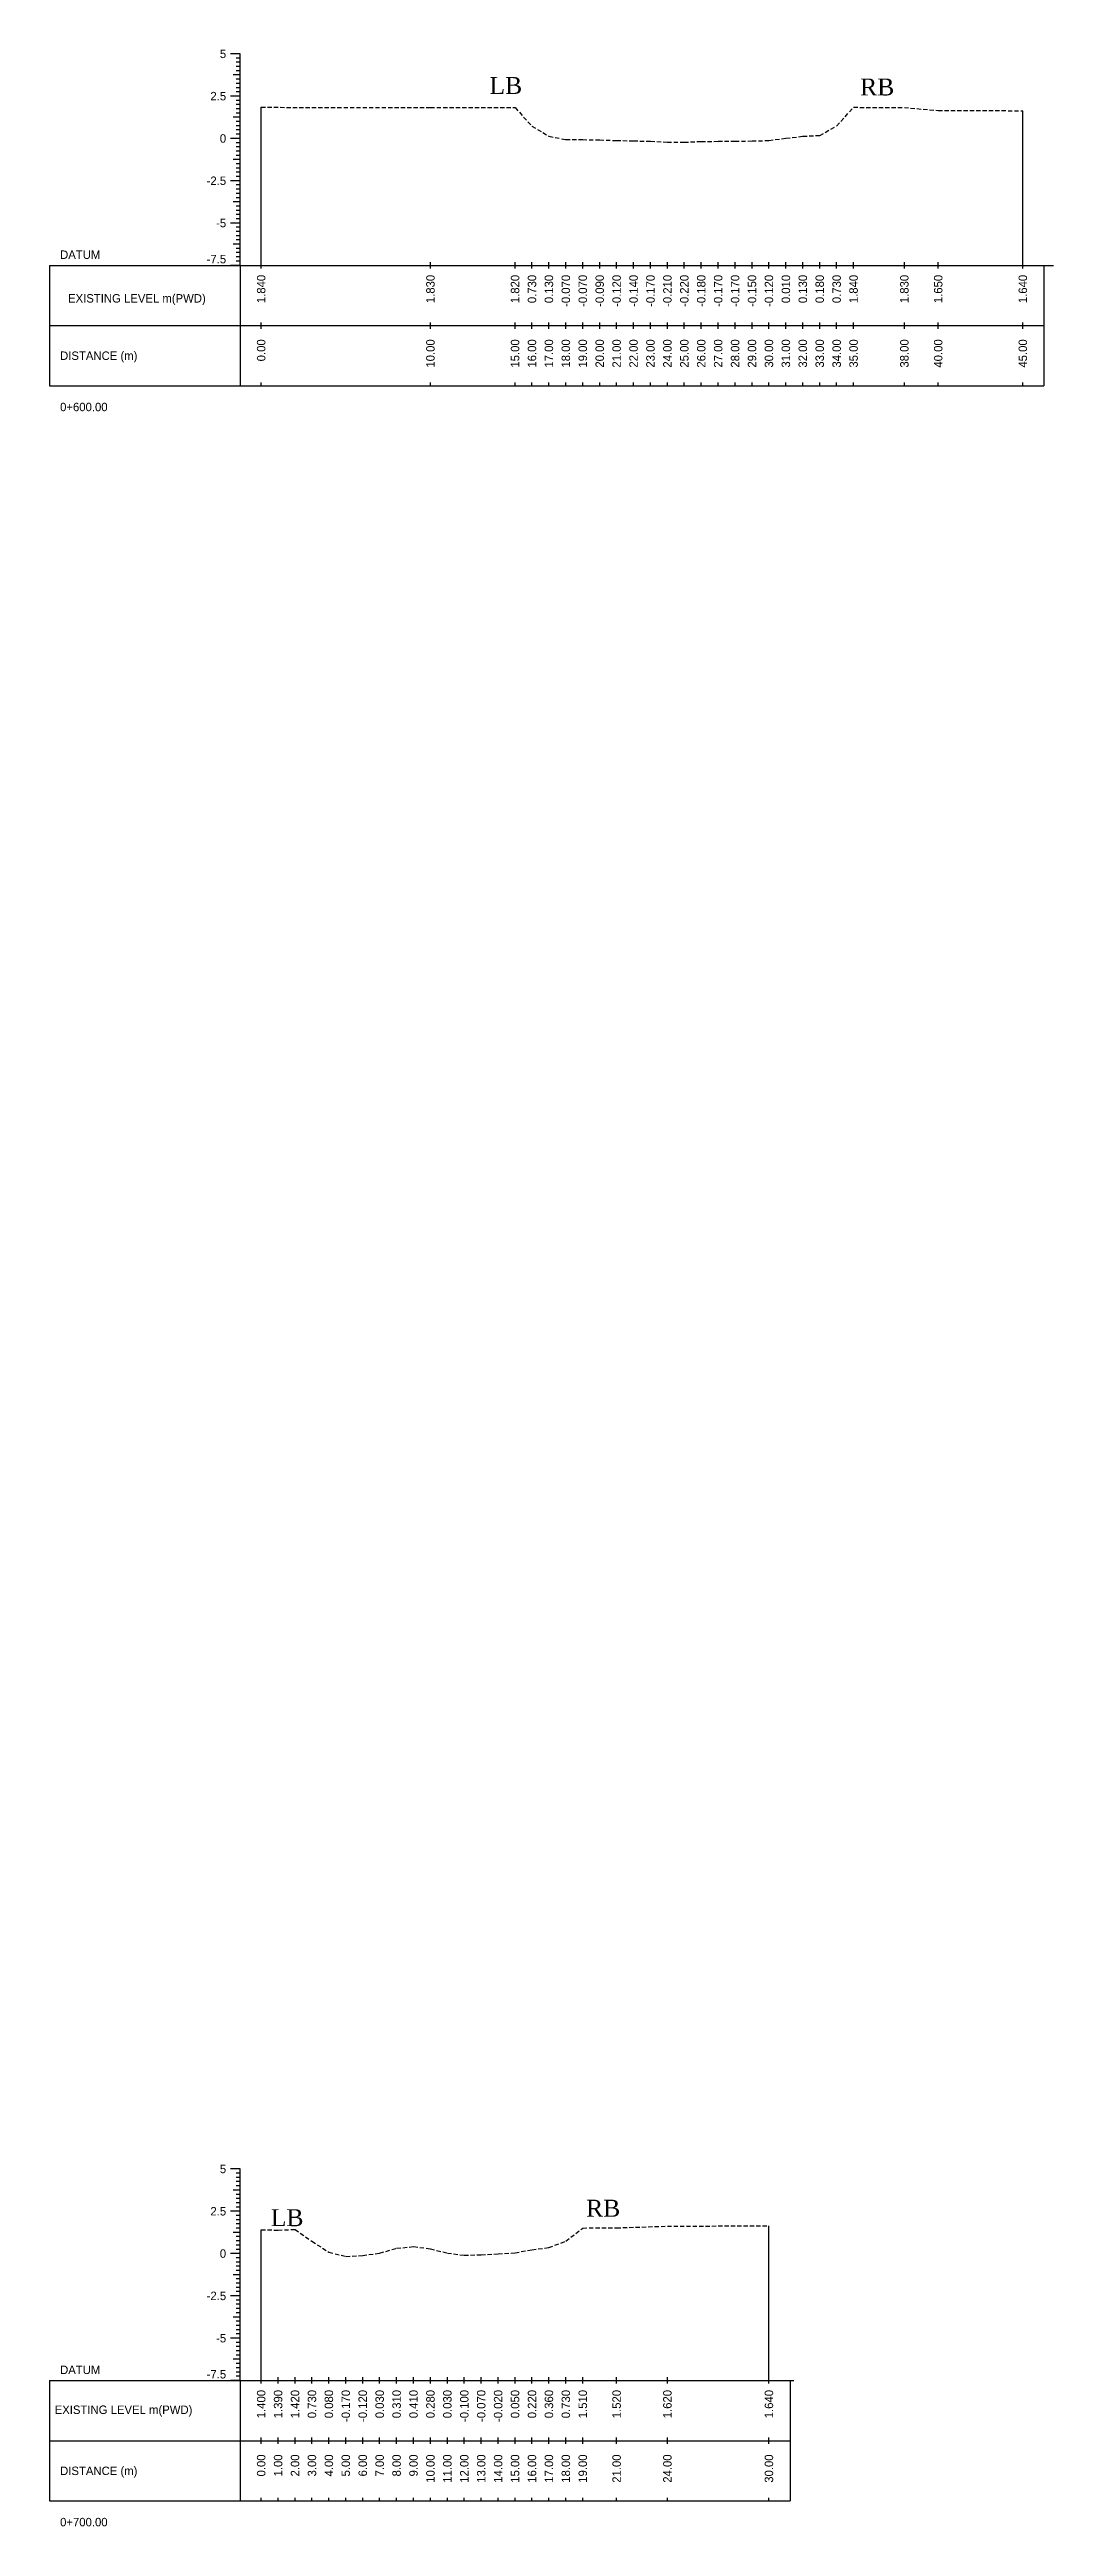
# Model space of a CAD drawing. Header units: inches. Extents: x 4752 to 6808, y -1487 to -426.
# Drawn here: x 5068 to 5127.3, y -1486.8 to -1340.4 of the extents above; entities that cross this region are included whole.
import ezdxf
from ezdxf.enums import TextEntityAlignment as Align

# ---------------------------------------------------------------- set-up
doc = ezdxf.new("R2010")
doc.units = ezdxf.units.IN
doc.header["$MEASUREMENT"] = 0
doc.linetypes.add('HIDDEN', pattern=[0.375, 0.25, -0.125])
doc.layers.add('CS_Drawing', color=7, linetype='Continuous')
doc.layers.add('GL', color=3, linetype='HIDDEN')
doc.styles.add('romans', font='romans.shx')

msp = doc.modelspace()

# ---------------------------------------------------------------- texts
at = {"char_height": 1, "width": 325.847, "attachment_point": 1, "style": 'romans'}
for s, insert in [('{\\fTimes New Roman|b0|i0|c0|p18;LB}', (5093.95, -1342.04)), ('\\pi-1,l1;{\\fTimes New Roman|b0|i0|c0|p18;RB}', (5115.85, -1342.13)), ('{\\fTimes New Roman|b0|i0|c0|p18;LB}', (5081.03, -1468.05)), ('\\pi-1,l1;{\\fTimes New Roman|b0|i0|c0|p18;RB}', (5099.66, -1467.49))]:
    msp.add_mtext(s, dxfattribs=dict(at, insert=insert))
at = {"layer": 'CS_Drawing'}
for s, p in [('5', (5078.39, -1340.67)), ('2.5', (5078.39, -1343.17)), ('0', (5078.39, -1345.67)), ('-2.5', (5078.39, -1348.17)), ('-5', (5078.39, -1350.67)), ('5', (5078.39, -1465.67)), ('2.5', (5078.39, -1468.17)), ('0', (5078.39, -1470.67)), ('-2.5', (5078.39, -1473.17)), ('-5', (5078.39, -1475.67))]:
    msp.add_text(s, height=0.5, dxfattribs=at).set_placement(p, align=Align.MIDDLE_RIGHT)
for s, p in [('DATUM', (5068.58, -1352.54)), ('EXISTING LEVEL m(PWD)', (5069.05, -1355.12)), ('DISTANCE (m)', (5068.58, -1358.51)), ('0+600.00', (5068.58, -1361.54)), ('DATUM', (5068.58, -1477.54)), ('EXISTING LEVEL m(PWD)', (5068.26, -1479.9)), ('DISTANCE (m)', (5068.58, -1483.51)), ('0+700.00', (5068.58, -1486.54))]:
    msp.add_text(s, height=0.5, dxfattribs=at).set_placement(p, align=Align.MIDDLE_LEFT)
for p in [(5078.39, -1353.05), (5078.39, -1478.05)]:
    msp.add_text('-7.5', height=0.5, dxfattribs=at).set_placement(p, align=Align.RIGHT)
for s, p in [('1.840', (5080.46, -1353.73)), ('1.830', (5090.46, -1353.73)), ('1.820', (5095.46, -1353.73)), ('0.730', (5096.46, -1353.73)), ('0.130', (5097.46, -1353.73)), ('-0.070', (5098.46, -1353.73)), ('-0.070', (5099.46, -1353.73)), ('-0.090', (5100.46, -1353.73)), ('-0.120', (5101.46, -1353.73)), ('-0.140', (5102.46, -1353.73)), ('-0.170', (5103.46, -1353.73)), ('-0.210', (5104.46, -1353.73)), ('-0.220', (5105.46, -1353.73)), ('-0.180', (5106.46, -1353.73)), ('-0.170', (5107.46, -1353.73)), ('-0.170', (5108.46, -1353.73)), ('-0.150', (5109.46, -1353.73)), ('-0.120', (5110.46, -1353.73)), ('0.010', (5111.46, -1353.73)), ('0.130', (5112.46, -1353.73)), ('0.180', (5113.46, -1353.73)), ('0.730', (5114.46, -1353.73)), ('1.840', (5115.46, -1353.73)), ('1.830', (5118.46, -1353.73)), ('1.650', (5120.46, -1353.73)), ('1.640', (5125.46, -1353.73)), ('0.00', (5080.46, -1357.54)), ('10.00', (5090.46, -1357.54)), ('15.00', (5095.46, -1357.54)), ('16.00', (5096.46, -1357.54)), ('17.00', (5097.46, -1357.54)), ('18.00', (5098.46, -1357.54)), ('19.00', (5099.46, -1357.54)), ('20.00', (5100.46, -1357.54)), ('21.00', (5101.46, -1357.54)), ('22.00', (5102.46, -1357.54)), ('23.00', (5103.46, -1357.54)), ('24.00', (5104.46, -1357.54)), ('25.00', (5105.46, -1357.54)), ('26.00', (5106.46, -1357.54)), ('27.00', (5107.46, -1357.54)), ('28.00', (5108.46, -1357.54)), ('29.00', (5109.46, -1357.54)), ('30.00', (5110.46, -1357.54)), ('31.00', (5111.46, -1357.54)), ('32.00', (5112.46, -1357.54)), ('33.00', (5113.46, -1357.54)), ('34.00', (5114.46, -1357.54)), ('35.00', (5115.46, -1357.54)), ('38.00', (5118.46, -1357.54)), ('40.00', (5120.46, -1357.54)), ('45.00', (5125.46, -1357.54)), ('1.400', (5080.46, -1478.73)), ('1.390', (5081.46, -1478.73)), ('1.420', (5082.46, -1478.73)), ('0.730', (5083.46, -1478.73)), ('0.080', (5084.46, -1478.73)), ('-0.170', (5085.46, -1478.73)), ('-0.120', (5086.46, -1478.73)), ('0.030', (5087.46, -1478.73)), ('0.310', (5088.46, -1478.73)), ('0.410', (5089.46, -1478.73)), ('0.280', (5090.46, -1478.73)), ('0.030', (5091.46, -1478.73)), ('-0.100', (5092.46, -1478.73)), ('-0.070', (5093.46, -1478.73)), ('-0.020', (5094.46, -1478.73)), ('0.050', (5095.46, -1478.73)), ('0.220', (5096.46, -1478.73)), ('0.360', (5097.46, -1478.73)), ('0.730', (5098.46, -1478.73)), ('1.510', (5099.46, -1478.73)), ('1.520', (5101.46, -1478.73)), ('1.620', (5104.46, -1478.73)), ('1.640', (5110.46, -1478.73)), ('0.00', (5080.46, -1482.54)), ('1.00', (5081.46, -1482.54)), ('2.00', (5082.46, -1482.54)), ('3.00', (5083.46, -1482.54)), ('4.00', (5084.46, -1482.54)), ('5.00', (5085.46, -1482.54)), ('6.00', (5086.46, -1482.54)), ('7.00', (5087.46, -1482.54)), ('8.00', (5088.46, -1482.54)), ('9.00', (5089.46, -1482.54)), ('10.00', (5090.46, -1482.54)), ('11.00', (5091.46, -1482.54)), ('12.00', (5092.46, -1482.54)), ('13.00', (5093.46, -1482.54)), ('14.00', (5094.46, -1482.54)), ('15.00', (5095.46, -1482.54)), ('16.00', (5096.46, -1482.54)), ('17.00', (5097.46, -1482.54)), ('18.00', (5098.46, -1482.54)), ('19.00', (5099.46, -1482.54)), ('21.00', (5101.46, -1482.54)), ('24.00', (5104.46, -1482.54)), ('30.00', (5110.46, -1482.54))]:
    msp.add_text(s, height=0.5, rotation=90, dxfattribs=at).set_placement(p, align=Align.MIDDLE_RIGHT)

# ---------------------------------------------------------------- linework, layer by layer
at = {"layer": 'CS_Drawing'}
for p, q in [((5079.21, -1340.67), (5078.64, -1340.67)), ((5079.21, -1340.67), (5078.81, -1340.67)), ((5079.21, -1340.67), (5078.98, -1340.67)), ((5079.21, -1353.17), (5079.21, -1340.67)), ((5079.21, -1341.92), (5078.81, -1341.92)), ((5079.21, -1340.92), (5078.98, -1340.92)), ((5079.21, -1341.17), (5078.98, -1341.17)), ((5079.21, -1341.42), (5078.98, -1341.42)), ((5079.21, -1341.67), (5078.98, -1341.67)), ((5079.21, -1341.92), (5078.98, -1341.92)), ((5079.21, -1342.17), (5078.98, -1342.17)), ((5079.21, -1343.17), (5078.64, -1343.17)), ((5079.21, -1343.17), (5078.81, -1343.17)), ((5079.21, -1342.42), (5078.98, -1342.42)), ((5079.21, -1342.67), (5078.98, -1342.67)), ((5079.21, -1342.92), (5078.98, -1342.92)), ((5079.21, -1343.17), (5078.98, -1343.17)), ((5079.21, -1343.42), (5078.98, -1343.42)), ((5079.21, -1343.67), (5078.98, -1343.67)), ((5079.21, -1344.42), (5078.81, -1344.42)), ((5079.21, -1343.92), (5078.98, -1343.92)), ((5079.21, -1344.17), (5078.98, -1344.17)), ((5079.21, -1344.42), (5078.98, -1344.42)), ((5079.21, -1344.67), (5078.98, -1344.67)), ((5079.21, -1344.92), (5078.98, -1344.92)), ((5079.21, -1345.17), (5078.98, -1345.17)), ((5080.46, -1353.17), (5080.46, -1343.83)), ((5125.46, -1353.17), (5125.46, -1344.03)), ((5079.21, -1345.67), (5078.64, -1345.67)), ((5079.21, -1345.67), (5078.81, -1345.67)), ((5079.21, -1345.42), (5078.98, -1345.42)), ((5079.21, -1345.67), (5078.98, -1345.67)), ((5079.21, -1345.92), (5078.98, -1345.92)), ((5079.21, -1346.17), (5078.98, -1346.17)), ((5079.21, -1346.42), (5078.98, -1346.42)), ((5079.21, -1346.67), (5078.98, -1346.67)), ((5079.21, -1348.17), (5078.64, -1348.17)), ((5079.21, -1346.92), (5078.81, -1346.92)), ((5079.21, -1348.17), (5078.81, -1348.17)), ((5079.21, -1346.92), (5078.98, -1346.92)), ((5079.21, -1347.17), (5078.98, -1347.17)), ((5079.21, -1347.42), (5078.98, -1347.42)), ((5079.21, -1347.67), (5078.98, -1347.67)), ((5079.21, -1347.92), (5078.98, -1347.92)), ((5079.21, -1348.17), (5078.98, -1348.17)), ((5079.21, -1349.42), (5078.81, -1349.42)), ((5079.21, -1348.42), (5078.98, -1348.42)), ((5079.21, -1348.67), (5078.98, -1348.67)), ((5079.21, -1348.92), (5078.98, -1348.92)), ((5079.21, -1349.17), (5078.98, -1349.17)), ((5079.21, -1349.42), (5078.98, -1349.42)), ((5079.21, -1350.67), (5078.64, -1350.67)), ((5079.21, -1350.67), (5078.81, -1350.67)), ((5079.21, -1349.67), (5078.98, -1349.67)), ((5079.21, -1349.92), (5078.98, -1349.92)), ((5079.21, -1350.17), (5078.98, -1350.17)), ((5079.21, -1350.42), (5078.98, -1350.42)), ((5079.21, -1350.67), (5078.98, -1350.67)), ((5079.21, -1350.92), (5078.98, -1350.92)), ((5079.21, -1351.92), (5078.81, -1351.92)), ((5079.21, -1351.17), (5078.98, -1351.17)), ((5079.21, -1351.42), (5078.98, -1351.42)), ((5079.21, -1351.67), (5078.98, -1351.67)), ((5079.21, -1351.92), (5078.98, -1351.92)), ((5079.21, -1352.17), (5078.98, -1352.17)), ((5079.21, -1352.42), (5078.98, -1352.42)), ((5067.96, -1353.17), (5079.21, -1353.17)), ((5067.96, -1353.17), (5067.96, -1360.29)), ((5079.21, -1353.17), (5078.64, -1353.17)), ((5079.21, -1353.17), (5078.81, -1353.17)), ((5079.21, -1352.67), (5078.98, -1352.67)), ((5079.21, -1352.92), (5078.98, -1352.92)), ((5079.21, -1353.17), (5078.98, -1353.17)), ((5079.21, -1353.17), (5126.71, -1353.17)), ((5079.21, -1353.17), (5079.21, -1360.29)), ((5080.46, -1353.35), (5080.46, -1352.98)), ((5090.46, -1353.35), (5090.46, -1352.98)), ((5095.46, -1353.35), (5095.46, -1352.98)), ((5096.46, -1353.35), (5096.46, -1352.98)), ((5097.46, -1353.35), (5097.46, -1352.98)), ((5098.46, -1353.35), (5098.46, -1352.98)), ((5099.46, -1353.35), (5099.46, -1352.98)), ((5100.46, -1353.35), (5100.46, -1352.98)), ((5101.46, -1353.35), (5101.46, -1352.98)), ((5102.46, -1353.35), (5102.46, -1352.98)), ((5103.46, -1353.35), (5103.46, -1352.98)), ((5104.46, -1353.35), (5104.46, -1352.98)), ((5105.46, -1353.35), (5105.46, -1352.98)), ((5106.46, -1353.35), (5106.46, -1352.98)), ((5107.46, -1353.35), (5107.46, -1352.98)), ((5108.46, -1353.35), (5108.46, -1352.98)), ((5109.46, -1353.35), (5109.46, -1352.98)), ((5110.46, -1353.35), (5110.46, -1352.98)), ((5111.46, -1353.35), (5111.46, -1352.98)), ((5112.46, -1353.35), (5112.46, -1352.98)), ((5113.46, -1353.35), (5113.46, -1352.98)), ((5114.46, -1353.35), (5114.46, -1352.98)), ((5115.46, -1353.35), (5115.46, -1352.98)), ((5118.46, -1353.35), (5118.46, -1352.98)), ((5120.46, -1353.35), (5120.46, -1352.98)), ((5125.46, -1353.35), (5125.46, -1352.98)), ((5126.71, -1353.17), (5127.27, -1353.17)), ((5126.71, -1353.17), (5127.1, -1353.17)), ((5126.71, -1353.17), (5126.93, -1353.17)), ((5126.71, -1353.17), (5126.71, -1360.29)), ((5067.96, -1356.73), (5079.21, -1356.73)), ((5079.21, -1356.73), (5126.71, -1356.73)), ((5079.21, -1356.73), (5126.71, -1356.73)), ((5080.46, -1356.92), (5080.46, -1356.54)), ((5090.46, -1356.92), (5090.46, -1356.54)), ((5095.46, -1356.92), (5095.46, -1356.54)), ((5096.46, -1356.92), (5096.46, -1356.54)), ((5097.46, -1356.92), (5097.46, -1356.54)), ((5098.46, -1356.92), (5098.46, -1356.54)), ((5099.46, -1356.92), (5099.46, -1356.54)), ((5100.46, -1356.92), (5100.46, -1356.54)), ((5101.46, -1356.92), (5101.46, -1356.54)), ((5102.46, -1356.92), (5102.46, -1356.54)), ((5103.46, -1356.92), (5103.46, -1356.54)), ((5104.46, -1356.92), (5104.46, -1356.54)), ((5105.46, -1356.92), (5105.46, -1356.54)), ((5106.46, -1356.92), (5106.46, -1356.54)), ((5107.46, -1356.92), (5107.46, -1356.54)), ((5108.46, -1356.92), (5108.46, -1356.54)), ((5109.46, -1356.92), (5109.46, -1356.54)), ((5110.46, -1356.92), (5110.46, -1356.54)), ((5111.46, -1356.92), (5111.46, -1356.54)), ((5112.46, -1356.92), (5112.46, -1356.54)), ((5113.46, -1356.92), (5113.46, -1356.54)), ((5114.46, -1356.92), (5114.46, -1356.54)), ((5115.46, -1356.92), (5115.46, -1356.54)), ((5118.46, -1356.92), (5118.46, -1356.54)), ((5120.46, -1356.92), (5120.46, -1356.54)), ((5125.46, -1356.92), (5125.46, -1356.54)), ((5067.96, -1360.29), (5079.21, -1360.29)), ((5079.21, -1360.29), (5126.71, -1360.29)), ((5080.46, -1360.29), (5080.46, -1360.1)), ((5090.46, -1360.29), (5090.46, -1360.1)), ((5095.46, -1360.29), (5095.46, -1360.1)), ((5096.46, -1360.29), (5096.46, -1360.1)), ((5097.46, -1360.29), (5097.46, -1360.1)), ((5098.46, -1360.29), (5098.46, -1360.1)), ((5099.46, -1360.29), (5099.46, -1360.1)), ((5100.46, -1360.29), (5100.46, -1360.1)), ((5101.46, -1360.29), (5101.46, -1360.1)), ((5102.46, -1360.29), (5102.46, -1360.1)), ((5103.46, -1360.29), (5103.46, -1360.1)), ((5104.46, -1360.29), (5104.46, -1360.1)), ((5105.46, -1360.29), (5105.46, -1360.1)), ((5106.46, -1360.29), (5106.46, -1360.1)), ((5107.46, -1360.29), (5107.46, -1360.1)), ((5108.46, -1360.29), (5108.46, -1360.1)), ((5109.46, -1360.29), (5109.46, -1360.1)), ((5110.46, -1360.29), (5110.46, -1360.1)), ((5111.46, -1360.29), (5111.46, -1360.1)), ((5112.46, -1360.29), (5112.46, -1360.1)), ((5113.46, -1360.29), (5113.46, -1360.1)), ((5114.46, -1360.29), (5114.46, -1360.1)), ((5115.46, -1360.29), (5115.46, -1360.1)), ((5118.46, -1360.29), (5118.46, -1360.1)), ((5120.46, -1360.29), (5120.46, -1360.1)), ((5125.46, -1360.29), (5125.46, -1360.1)), ((5079.21, -1465.67), (5078.64, -1465.67)), ((5079.21, -1465.67), (5078.81, -1465.67)), ((5079.21, -1465.67), (5078.98, -1465.67)), ((5079.21, -1465.92), (5078.98, -1465.92)), ((5079.21, -1466.17), (5078.98, -1466.17)), ((5079.21, -1466.42), (5078.98, -1466.42)), ((5079.21, -1466.67), (5078.98, -1466.67)), ((5079.21, -1478.17), (5079.21, -1465.67)), ((5079.21, -1468.17), (5078.64, -1468.17)), ((5079.21, -1466.92), (5078.81, -1466.92)), ((5079.21, -1468.17), (5078.81, -1468.17)), ((5079.21, -1466.92), (5078.98, -1466.92)), ((5079.21, -1467.17), (5078.98, -1467.17)), ((5079.21, -1467.42), (5078.98, -1467.42)), ((5079.21, -1467.67), (5078.98, -1467.67)), ((5079.21, -1467.92), (5078.98, -1467.92)), ((5079.21, -1468.17), (5078.98, -1468.17)), ((5079.21, -1469.42), (5078.81, -1469.42)), ((5079.21, -1468.42), (5078.98, -1468.42)), ((5079.21, -1468.67), (5078.98, -1468.67)), ((5079.21, -1468.92), (5078.98, -1468.92)), ((5079.21, -1469.17), (5078.98, -1469.17)), ((5079.21, -1469.42), (5078.98, -1469.42)), ((5079.21, -1469.67), (5078.98, -1469.67)), ((5080.46, -1478.17), (5080.46, -1469.27)), ((5110.46, -1478.17), (5110.46, -1469.03)), ((5079.21, -1470.67), (5078.64, -1470.67)), ((5079.21, -1470.67), (5078.81, -1470.67)), ((5079.21, -1469.92), (5078.98, -1469.92)), ((5079.21, -1470.17), (5078.98, -1470.17)), ((5079.21, -1470.42), (5078.98, -1470.42)), ((5079.21, -1470.67), (5078.98, -1470.67)), ((5079.21, -1470.92), (5078.98, -1470.92)), ((5079.21, -1471.92), (5078.81, -1471.92)), ((5079.21, -1471.17), (5078.98, -1471.17)), ((5079.21, -1471.42), (5078.98, -1471.42)), ((5079.21, -1471.67), (5078.98, -1471.67)), ((5079.21, -1471.92), (5078.98, -1471.92)), ((5079.21, -1472.17), (5078.98, -1472.17)), ((5079.21, -1472.42), (5078.98, -1472.42)), ((5079.21, -1473.17), (5078.64, -1473.17)), ((5079.21, -1473.17), (5078.81, -1473.17)), ((5079.21, -1472.67), (5078.98, -1472.67)), ((5079.21, -1472.92), (5078.98, -1472.92)), ((5079.21, -1473.17), (5078.98, -1473.17)), ((5079.21, -1473.42), (5078.98, -1473.42)), ((5079.21, -1473.67), (5078.98, -1473.67)), ((5079.21, -1473.92), (5078.98, -1473.92)), ((5079.21, -1474.42), (5078.81, -1474.42)), ((5079.21, -1474.17), (5078.98, -1474.17)), ((5079.21, -1474.42), (5078.98, -1474.42)), ((5079.21, -1474.67), (5078.98, -1474.67)), ((5079.21, -1474.92), (5078.98, -1474.92)), ((5079.21, -1475.17), (5078.98, -1475.17)), ((5079.21, -1475.42), (5078.98, -1475.42)), ((5079.21, -1475.67), (5078.64, -1475.67)), ((5079.21, -1475.67), (5078.81, -1475.67)), ((5079.21, -1476.92), (5078.81, -1476.92)), ((5079.21, -1475.67), (5078.98, -1475.67)), ((5079.21, -1475.92), (5078.98, -1475.92)), ((5079.21, -1476.17), (5078.98, -1476.17)), ((5079.21, -1476.42), (5078.98, -1476.42)), ((5079.21, -1476.67), (5078.98, -1476.67)), ((5079.21, -1476.92), (5078.98, -1476.92)), ((5067.96, -1478.17), (5079.21, -1478.17)), ((5067.96, -1478.17), (5067.96, -1485.29)), ((5079.21, -1478.17), (5078.64, -1478.17)), ((5079.21, -1478.17), (5078.81, -1478.17)), ((5079.21, -1477.17), (5078.98, -1477.17)), ((5079.21, -1477.42), (5078.98, -1477.42)), ((5079.21, -1477.67), (5078.98, -1477.67)), ((5079.21, -1477.92), (5078.98, -1477.92)), ((5079.21, -1478.17), (5078.98, -1478.17)), ((5079.21, -1478.17), (5111.71, -1478.17)), ((5079.21, -1478.17), (5079.21, -1485.29)), ((5080.46, -1478.35), (5080.46, -1477.98)), ((5081.46, -1478.35), (5081.46, -1477.98)), ((5082.46, -1478.35), (5082.46, -1477.98)), ((5083.46, -1478.35), (5083.46, -1477.98)), ((5084.46, -1478.35), (5084.46, -1477.98)), ((5085.46, -1478.35), (5085.46, -1477.98)), ((5086.46, -1478.35), (5086.46, -1477.98)), ((5087.46, -1478.35), (5087.46, -1477.98)), ((5088.46, -1478.35), (5088.46, -1477.98)), ((5089.46, -1478.35), (5089.46, -1477.98)), ((5090.46, -1478.35), (5090.46, -1477.98)), ((5091.46, -1478.35), (5091.46, -1477.98)), ((5092.46, -1478.35), (5092.46, -1477.98)), ((5093.46, -1478.35), (5093.46, -1477.98)), ((5094.46, -1478.35), (5094.46, -1477.98)), ((5095.46, -1478.35), (5095.46, -1477.98)), ((5096.46, -1478.35), (5096.46, -1477.98)), ((5097.46, -1478.35), (5097.46, -1477.98)), ((5098.46, -1478.35), (5098.46, -1477.98)), ((5099.46, -1478.35), (5099.46, -1477.98)), ((5101.46, -1478.35), (5101.46, -1477.98)), ((5104.46, -1478.35), (5104.46, -1477.98)), ((5110.46, -1478.35), (5110.46, -1477.98)), ((5111.71, -1478.17), (5111.93, -1478.17)), ((5111.71, -1478.17), (5111.71, -1485.29)), ((5067.96, -1481.73), (5079.21, -1481.73)), ((5079.21, -1481.73), (5111.71, -1481.73)), ((5079.21, -1481.73), (5111.71, -1481.73)), ((5080.46, -1481.92), (5080.46, -1481.54)), ((5081.46, -1481.92), (5081.46, -1481.54)), ((5082.46, -1481.92), (5082.46, -1481.54)), ((5083.46, -1481.92), (5083.46, -1481.54)), ((5084.46, -1481.92), (5084.46, -1481.54)), ((5085.46, -1481.92), (5085.46, -1481.54)), ((5086.46, -1481.92), (5086.46, -1481.54)), ((5087.46, -1481.92), (5087.46, -1481.54)), ((5088.46, -1481.92), (5088.46, -1481.54)), ((5089.46, -1481.92), (5089.46, -1481.54)), ((5090.46, -1481.92), (5090.46, -1481.54)), ((5091.46, -1481.92), (5091.46, -1481.54)), ((5092.46, -1481.92), (5092.46, -1481.54)), ((5093.46, -1481.92), (5093.46, -1481.54)), ((5094.46, -1481.92), (5094.46, -1481.54)), ((5095.46, -1481.92), (5095.46, -1481.54)), ((5096.46, -1481.92), (5096.46, -1481.54)), ((5097.46, -1481.92), (5097.46, -1481.54)), ((5098.46, -1481.92), (5098.46, -1481.54)), ((5099.46, -1481.92), (5099.46, -1481.54)), ((5101.46, -1481.92), (5101.46, -1481.54)), ((5104.46, -1481.92), (5104.46, -1481.54)), ((5110.46, -1481.92), (5110.46, -1481.54)), ((5067.96, -1485.29), (5079.21, -1485.29)), ((5079.21, -1485.29), (5111.71, -1485.29)), ((5080.46, -1485.29), (5080.46, -1485.1)), ((5081.46, -1485.29), (5081.46, -1485.1)), ((5082.46, -1485.29), (5082.46, -1485.1)), ((5083.46, -1485.29), (5083.46, -1485.1)), ((5084.46, -1485.29), (5084.46, -1485.1)), ((5085.46, -1485.29), (5085.46, -1485.1)), ((5086.46, -1485.29), (5086.46, -1485.1)), ((5087.46, -1485.29), (5087.46, -1485.1)), ((5088.46, -1485.29), (5088.46, -1485.1)), ((5089.46, -1485.29), (5089.46, -1485.1)), ((5090.46, -1485.29), (5090.46, -1485.1)), ((5091.46, -1485.29), (5091.46, -1485.1)), ((5092.46, -1485.29), (5092.46, -1485.1)), ((5093.46, -1485.29), (5093.46, -1485.1)), ((5094.46, -1485.29), (5094.46, -1485.1)), ((5095.46, -1485.29), (5095.46, -1485.1)), ((5096.46, -1485.29), (5096.46, -1485.1)), ((5097.46, -1485.29), (5097.46, -1485.1)), ((5098.46, -1485.29), (5098.46, -1485.1)), ((5099.46, -1485.29), (5099.46, -1485.1)), ((5101.46, -1485.29), (5101.46, -1485.1)), ((5104.46, -1485.29), (5104.46, -1485.1)), ((5110.46, -1485.29), (5110.46, -1485.1))]:
    msp.add_line(p, q, dxfattribs=at)
at = {"layer": 'GL'}
for points in [[(5080.46, -1343.83), (5090.46, -1343.84), (5095.46, -1343.85), (5096.46, -1344.94), (5097.46, -1345.54), (5098.46, -1345.74), (5099.46, -1345.74), (5100.46, -1345.76), (5101.46, -1345.79), (5102.46, -1345.81), (5103.46, -1345.84), (5104.46, -1345.88), (5105.46, -1345.89), (5106.46, -1345.85), (5107.46, -1345.84), (5108.46, -1345.84), (5109.46, -1345.82), (5110.46, -1345.79), (5111.46, -1345.66), (5112.46, -1345.54), (5113.46, -1345.49), (5114.46, -1344.94), (5115.46, -1343.83), (5118.46, -1343.84), (5120.46, -1344.02), (5125.46, -1344.03)], [(5080.46, -1469.27), (5081.46, -1469.28), (5082.46, -1469.25), (5083.46, -1469.94), (5084.46, -1470.59), (5085.46, -1470.84), (5086.46, -1470.79), (5087.46, -1470.64), (5088.46, -1470.36), (5089.46, -1470.26), (5090.46, -1470.39), (5091.46, -1470.64), (5092.46, -1470.77), (5093.46, -1470.74), (5094.46, -1470.69), (5095.46, -1470.62), (5096.46, -1470.45), (5097.46, -1470.31), (5098.46, -1469.94), (5099.46, -1469.16), (5101.46, -1469.15), (5104.46, -1469.05), (5110.46, -1469.03)]]:
    msp.add_lwpolyline(points, dxfattribs=at)

msp.set_redraw_order([(e.dxf.handle, doc.entitydb.next_handle()) for e in msp.query("TEXT MTEXT ATTDEF DIMENSION ARC_DIMENSION")])  # texts and dimensions are drawn at this point

doc.saveas('drawing.dxf')
